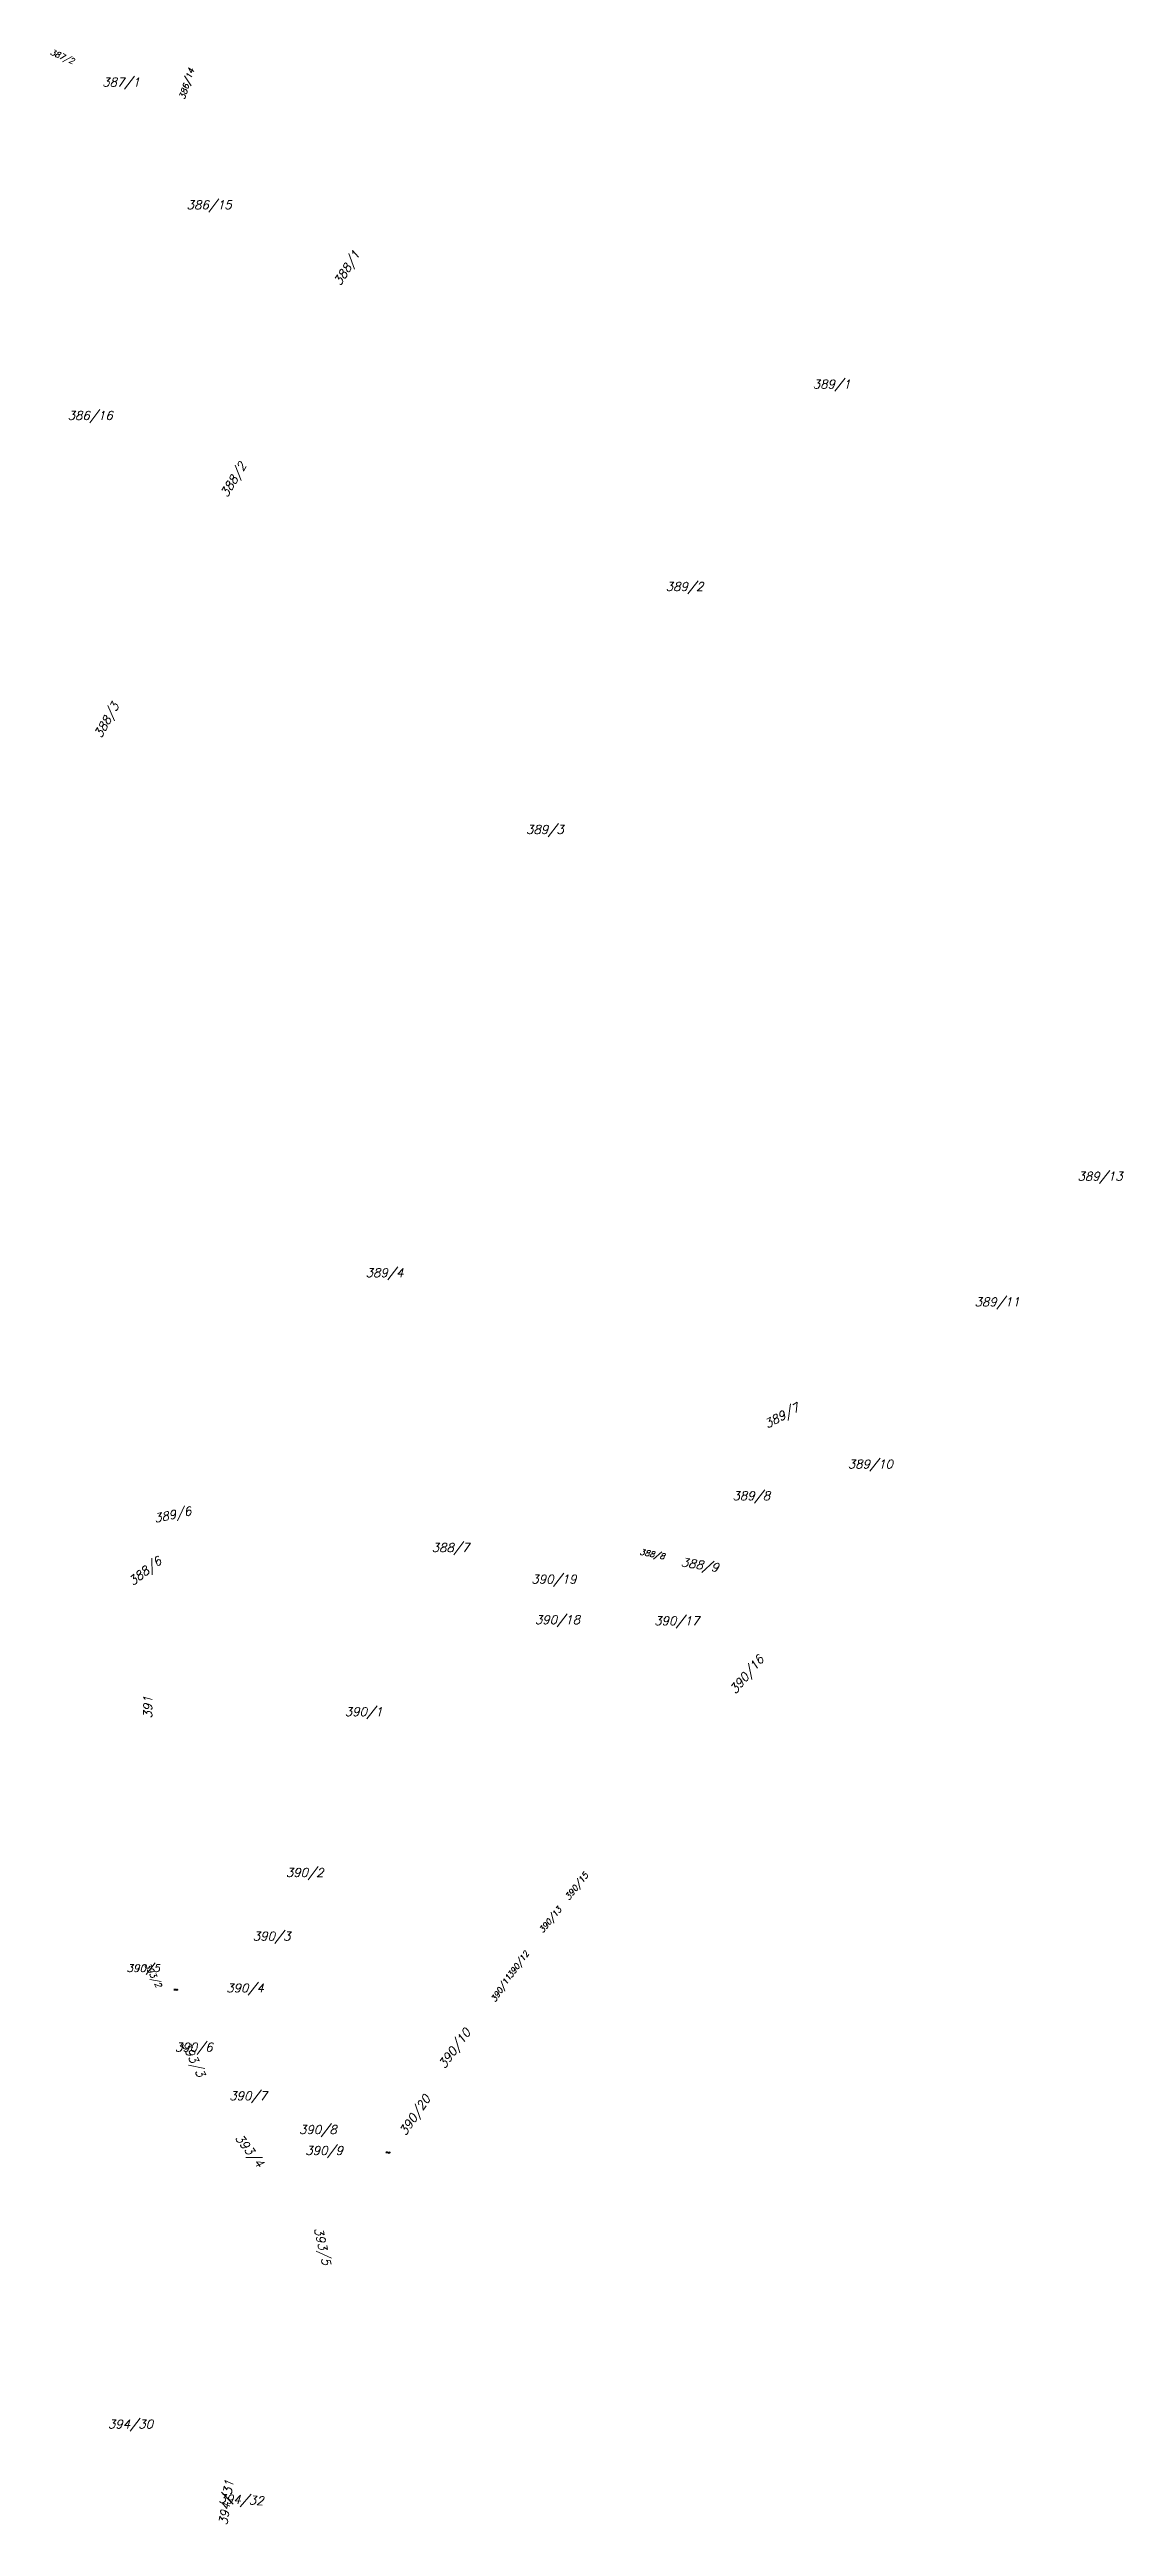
# Model space of a CAD drawing. Header units: millimetres. Extents: x -626413 to -622762, y -1174800 to -1172001.
# Drawn here: x -624312.4 to -624101.3, y -1174326.2 to -1173838.9 of the extents above; entities that cross this region are included whole.
import ezdxf
from ezdxf.enums import TextEntityAlignment as Align

# ---------------------------------------------------------------- set-up
doc = ezdxf.new("R2010")
doc.units = ezdxf.units.MM
doc.layers.add('Dobrinsko_parcelní čísla', color=7, linetype='Continuous', lineweight=0)
doc.styles.add('Style-ITALICS', font='ITALICS.shx')

msp = doc.modelspace()

# ---------------------------------------------------------------- texts
at = {"layer": 'Dobrinsko_parcelní čísla', "color": 7, "linetype": 'Continuous', "lineweight": 0, "style": 'Style-ITALICS'}
for s, height, rotation, p in [('387/2', 1.139, 337, (-624307.81, -1173841.79)), ('386/14', 1.2, 72, (-624283.88, -1173842.88)), ('388/1', 1.7, 58, (-624251.18, -1173879.2)), ('388/2', 1.7, 59, (-624273.58, -1173920.8)), ('388/3', 1.7, 61, (-624298.62, -1173968.03)), ('389/7', 1.7, 29, (-624164.55, -1174106.64)), ('389/6', 1.7, 12, (-624284.34, -1174127.22)), ('388/8', 1.139, 349, (-624191.36, -1174135.95)), ('388/6', 1.7, 38, (-624290.14, -1174136.64)), ('388/9', 1.7, 351, (-624180.81, -1174138.45)), ('390/16', 1.7, 50, (-624171.61, -1174155.74)), ('391', 1.7, 90, (-624292.2, -1174162.9)), ('390/15', 1.2, 52, (-624206.23, -1174198.16)), ('390/13', 1.139, 51, (-624211.49, -1174204.93)), ('393/2', 1.2, 298, (-624291.3, -1174220.32)), ('390/11', 1.139, 57, (-624221.39, -1174218.17)), ('390/12', 1.139, 54, (-624217.94, -1174213.58)), ('393/3', 1.7, 296, (-624283.19, -1174237.98)), ('390/10', 1.7, 54, (-624229.37, -1174229.08)), ('390/20', 1.7, 56, (-624237.3, -1174242.1)), ('393/4', 1.7, 308, (-624271.39, -1174255.72)), ('390/9', 0.2, 353, (-624245.36, -1174252.8)), ('393/5', 1.7, 283, (-624258.63, -1174274.91)), ('394/32', 1.7, 357, (-624270.28, -1174322.03)), ('394/31', 1.7, 82, (-624276.17, -1174317.25))]:
    msp.add_text(s, height=height, rotation=rotation, dxfattribs=at).set_placement(p, align=Align.RIGHT)
for s, height, p in [('387/1', 1.7, (-624294.59, -1173846.18)), ('386/15', 1.7, (-624276.51, -1173870.34)), ('389/1', 1.7, (-624154.68, -1173905.6)), ('386/16', 1.7, (-624299.95, -1173911.77)), ('389/2', 1.7, (-624183.63, -1173945.44)), ('389/3', 1.7, (-624211.13, -1173993.23)), ('389/13', 1.7, (-624101.09, -1174061.45)), ('389/4', 1.7, (-624242.72, -1174080.41)), ('389/11', 1.7, (-624121.36, -1174086.17)), ('389/10', 1.7, (-624146.32, -1174118.06)), ('389/8', 1.7, (-624170.49, -1174124.31)), ('388/7', 1.7, (-624229.72, -1174134.5)), ('390/19', 1.7, (-624208.63, -1174140.72)), ('390/18', 1.7, (-624207.93, -1174148.68)), ('390/17', 1.7, (-624184.45, -1174148.9)), ('390/1', 1.7, (-624246.83, -1174166.79)), ('390/2', 1.7, (-624258.43, -1174198.43)), ('390/3', 1.7, (-624264.94, -1174210.95)), ('390/5', 1.5, (-624290.68, -1174217.14)), ('390/5', 0.2, (-624287.11, -1174220.73)), ('390/4', 1.7, (-624270.18, -1174221.14)), ('390/6', 1.7, (-624280.27, -1174232.79)), ('390/7', 1.7, (-624269.58, -1174242.34)), ('390/8', 1.7, (-624255.84, -1174249)), ('390/9', 1.7, (-624254.6, -1174253.11)), ('394/30', 1.7, (-624292.01, -1174306.93))]:
    msp.add_text(s, height=height, dxfattribs=at).set_placement(p, align=Align.RIGHT)

doc.saveas('drawing.dxf')
